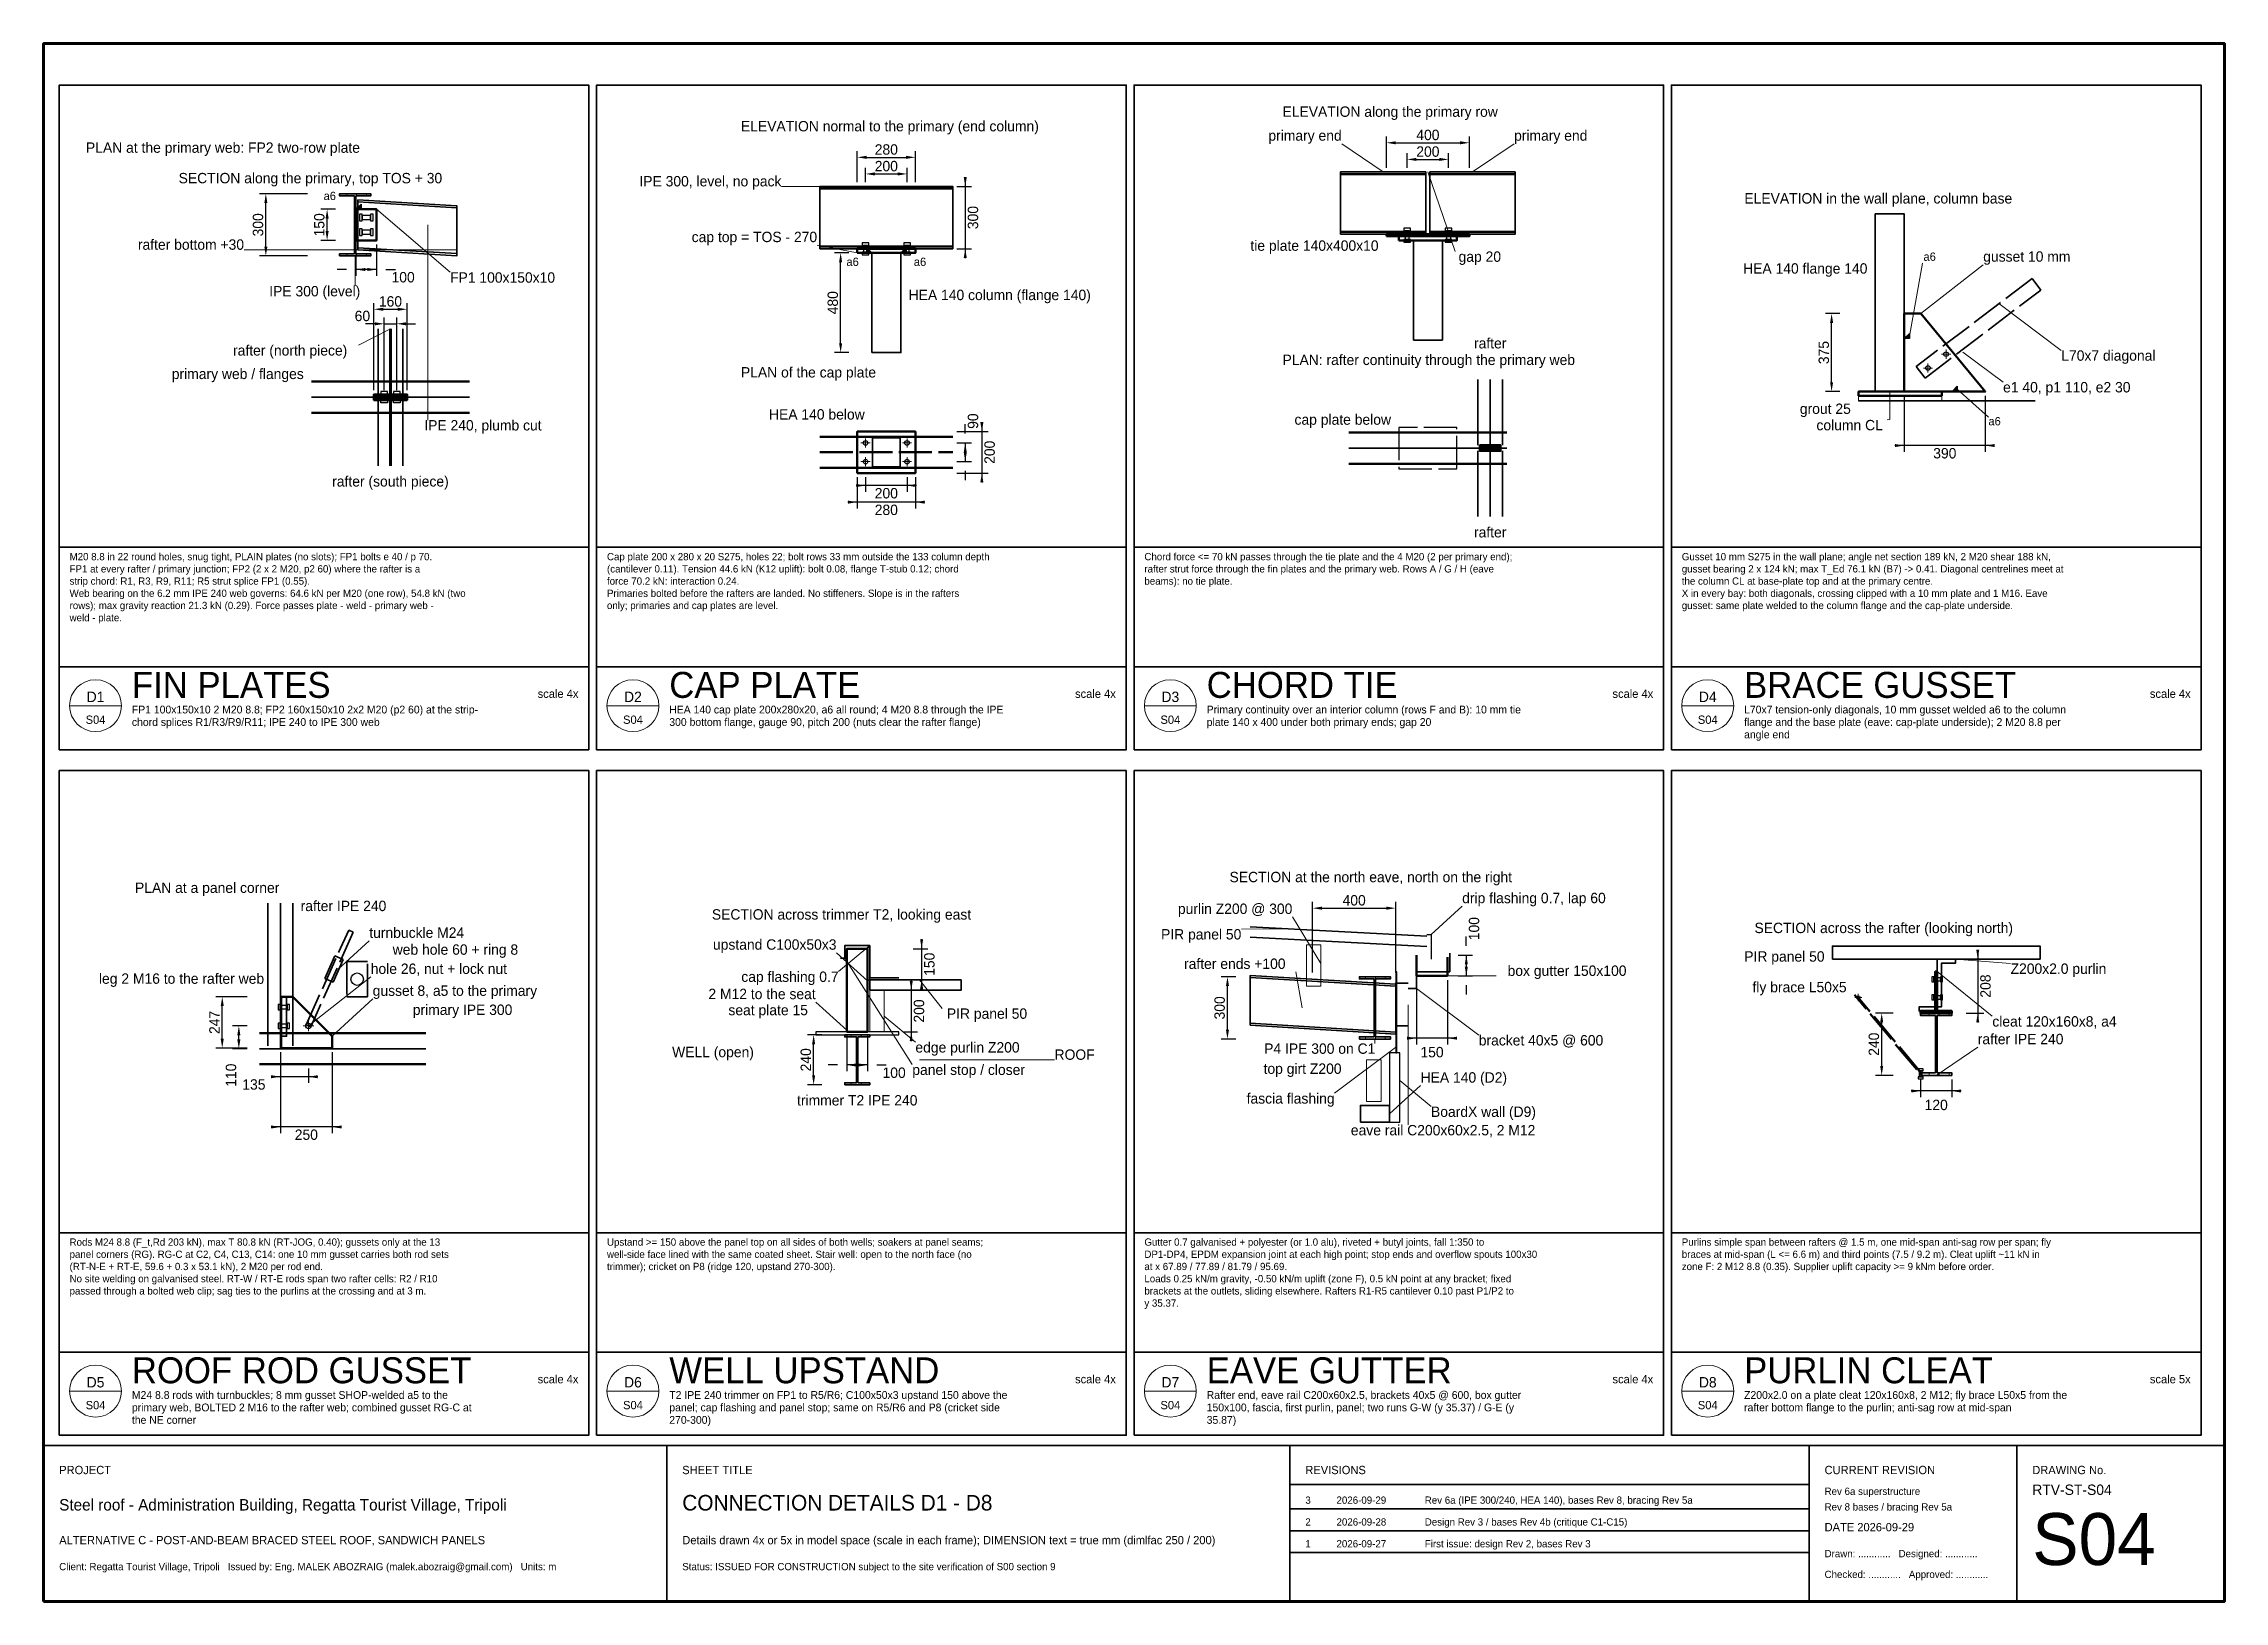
# Model space of a CAD drawing. Header units: metres. Extents: x 10 to 452, y 8 to 38.
# Drawn here: x 210 to 252, y 8 to 38 of the extents above; entities that cross this region are included whole.
import ezdxf
from ezdxf.enums import TextEntityAlignment as Align

# ---------------------------------------------------------------- set-up
doc = ezdxf.new("R2010")
doc.units = ezdxf.units.M
doc.header["$LTSCALE"] = 0.5
for name, pattern in [('CENTER', [5.08, 3.175, -0.635, 0.635, -0.635]), ('DASHDOT', [3.556, 2.54, -0.508, 0, -0.508]), ('DASHED', [1.524, 1.27, -0.254])]:
    doc.linetypes.add(name, pattern=pattern)
for name, color, linetype, lineweight in [('S-BRACE', 6, 'DASHED', 35), ('S-COL', 5, 'CONTINUOUS', 35), ('S-DETAIL', 7, 'CONTINUOUS', 25), ('S-DIM', 2, 'CONTINUOUS', 13), ('S-DRAIN', 4, 'DASHDOT', 18), ('S-EXIST', 8, 'CONTINUOUS', 15), ('S-GRID', 9, 'CENTER', 13), ('S-HATCH', 8, 'CONTINUOUS', 9), ('S-LEADER', 7, 'CONTINUOUS', 13), ('S-PRIM', 1, 'CONTINUOUS', 50), ('S-PURL', 4, 'CONTINUOUS', 15), ('S-RAFT', 3, 'CONTINUOUS', 35), ('S-TEXT-DIM', 7, 'CONTINUOUS', 18), ('S-TEXT-NOTE', 7, 'CONTINUOUS', 18), ('S-TITLE', 7, 'CONTINUOUS', 35)]:
    doc.layers.add(name, color=color, linetype=linetype, lineweight=lineweight)
doc.dimstyles.new('S-MM', dxfattribs={"dimtxt": 0.2, "dimasz": 0.18, "dimexe": 0.12, "dimexo": 0.08, "dimgap": 0.05, "dimtad": 1, "dimdec": 0, "dimlfac": 250, "dimtxsty": 'Standard', "dimcen": 2.5, "dimclrd": 2, "dimclre": 2, "dimclrt": 7, "dimazin": 3, "dimtfac": 1, "dimtmove": 0, "dimatfit": 3, "dimlwd": -3})
doc.dimstyles.new('S-MM5', dxfattribs={"dimtxt": 0.2, "dimasz": 0.18, "dimexe": 0.12, "dimexo": 0.08, "dimgap": 0.05, "dimtad": 1, "dimdec": 0, "dimlfac": 200, "dimtxsty": 'Standard', "dimcen": 2.5, "dimclrd": 2, "dimclre": 2, "dimclrt": 7, "dimazin": 3, "dimtfac": 1, "dimtmove": 0, "dimatfit": 3, "dimlwd": -3})

msp = doc.modelspace()

# ---------------------------------------------------------------- texts
at = {"layer": 'S-TEXT-DIM'}
for s, height, p in [('primary end', 0.2, (235, 36.13)), ('IPE 300, level, no pack', 0.2, (224.21, 35.25)), ('a6', 0.16, (215.631, 34.9874)), ('rafter bottom +30', 0.2, (213.86, 34.03)), ('cap top = TOS - 270', 0.2, (224.8973, 34.1771)), ('tie plate 140x400x10', 0.2, (235.71, 34.01)), ('a6', 0.16, (225.7, 33.718)), ('HEA 140 flange 140', 0.2, (245.1254, 33.57)), ('primary web / flanges', 0.2, (215.01, 31.54)), ('HEA 140 below', 0.2, (225.814, 30.76)), ('cap plate below', 0.2, (235.95, 30.66)), ('grout 25', 0.2, (244.8054, 30.868)), ('purlin Z200 @ 300', 0.2, (234.05, 21.2387)), ('upstand C100x50x3', 0.2, (225.27, 20.55)), ('PIR panel 50', 0.2, (233.0673, 20.7469)), ('PIR panel 50', 0.2, (244.3, 20.32)), ('leg 2 M16 to the rafter web', 0.2, (214.247, 19.8938)), ('2 M12 to the seat', 0.2, (224.87, 19.598)), ('cap flashing 0.7', 0.2, (225.31, 19.93)), ('fly brace L50x5', 0.2, (244.725, 19.73)), ('seat plate 15', 0.2, (224.72, 19.288)), ('WELL (open)', 0.2, (223.68, 18.48)), ('top girt Z200', 0.2, (234.997, 18.1594)), ('fascia flashing', 0.2, (234.864, 17.586))]:
    msp.add_text(s, height=height, dxfattribs=at).set_placement(p, align=Align.RIGHT)
for s, height, p in [('primary end', 0.2, (238.32, 36.13)), ('a6', 0.16, (226.76, 33.718)), ('gusset 10 mm', 0.2, (247.3554, 33.8)), ('FP1 100x150x10', 0.2, (217.8282, 33.3958)), ('HEA 140 column (flange 140)', 0.2, (226.66, 33.06)), ('L70x7 diagonal', 0.2, (248.8583, 31.8931)), ('e1 40, p1 110, e2 30', 0.2, (247.738, 31.2828)), ('a6', 0.16, (247.4554, 30.648)), ('rafter IPE 240', 0.2, (214.95, 21.2938)), ('drip flashing 0.7, lap 60', 0.2, (237.32, 21.446)), ('turnbuckle M24', 0.2, (216.2719, 20.7785)), ('web hole 60 + ring 8', 0.2, (216.723, 20.4532)), ('hole 26, nut + lock nut', 0.2, (216.3, 20.0838)), ('Z200x2.0 purlin', 0.2, (247.8825, 20.0853)), ('gusset 8, a5 to the primary', 0.2, (216.3378, 19.6616)), ('primary IPE 300', 0.2, (217.11, 19.2938)), ('bracket 40x5 @ 600', 0.2, (237.64, 18.706)), ('rafter IPE 240', 0.2, (247.25, 18.73)), ('cleat 120x160x8, a4', 0.2, (247.5307, 19.0693)), ('edge purlin Z200', 0.2, (226.79, 18.57)), ('ROOF', 0.2, (229.47, 18.43)), ('panel stop / closer', 0.2, (226.73, 18.1383)), ('HEA 140 (D2)', 0.2, (236.52, 17.99)), ('BoardX wall (D9)', 0.2, (236.72, 17.33))]:
    msp.add_text(s, height=height, dxfattribs=at).set_placement(p)
for s, height, p in [('gap 20', 0.2, (237.66, 33.7979)), ('a6', 0.16, (246.3236, 33.8169)), ('IPE 300 (level)', 0.2, (215.2222, 33.1322)), ('rafter', 0.2, (237.86, 32.13)), ('rafter (north piece)', 0.2, (214.7481, 31.9924)), ('IPE 240, plumb cut', 0.2, (218.4612, 30.5497)), ('column CL', 0.2, (244.7826, 30.5529)), ('rafter (south piece)', 0.2, (216.68, 29.47)), ('rafter', 0.2, (237.86, 28.49)), ('D1', 0.2, (211, 25.32)), ('D2', 0.2, (221.35, 25.32)), ('D3', 0.2, (231.7, 25.32)), ('D4', 0.2, (242.05, 25.32)), ('S04', 0.16, (211, 24.9)), ('S04', 0.16, (221.35, 24.9)), ('S04', 0.16, (231.7, 24.9)), ('S04', 0.16, (242.05, 24.9)), ('rafter ends +100', 0.2, (232.941, 20.18)), ('box gutter 150x100', 0.2, (239.34, 20.046)), ('PIR panel 50', 0.2, (228.169, 19.22)), ('P4 IPE 300 on C1', 0.2, (234.5775, 18.5453)), ('trimmer T2 IPE 240', 0.2, (225.67, 17.55)), ('eave rail C200x60x2.5, 2 M12', 0.2, (236.9529, 16.9746)), ('D5', 0.2, (211, 12.12)), ('D6', 0.2, (221.35, 12.12)), ('D7', 0.2, (231.7, 12.12)), ('D8', 0.2, (242.05, 12.12)), ('S04', 0.16, (211, 11.7)), ('S04', 0.16, (221.35, 11.7)), ('S04', 0.16, (231.7, 11.7)), ('S04', 0.16, (242.05, 11.7))]:
    msp.add_text(s, height=height, dxfattribs=at).set_placement(p, align=Align.CENTER)
at = {"layer": 'S-TEXT-NOTE'}
for s, height, p in [('ELEVATION along the primary row', 0.2, (233.86, 36.59)), ('ELEVATION normal to the primary (end column)', 0.2, (223.43, 36.31)), ('SECTION along the primary, top TOS + 30', 0.2, (212.6, 35.31)), ('ELEVATION in the wall plane, column base', 0.2, (242.7554, 34.92)), ('PLAN: rafter continuity through the primary web', 0.2, (233.86, 31.81)), ('PLAN of the cap plate', 0.2, (223.43, 31.57)), ('M20 8.8 in 22 round holes, snug tight, PLAIN plates (no slots); FP1 bolts e 40 / p 70.', 0.14, (210.5, 28.05)), ('Cap plate 200 x 280 x 20 S275, holes 22; bolt rows 33 mm outside the 133 column depth', 0.14, (220.85, 28.05)), ('Chord force <= 70 kN passes through the tie plate and the 4 M20 (2 per primary end);', 0.14, (231.2, 28.05)), ('Gusset 10 mm S275 in the wall plane; angle net section 189 kN, 2 M20 shear 188 kN,', 0.14, (241.55, 28.05)), ('strip chord: R1, R3, R9, R11; R5 strut splice FP1 (0.55).', 0.14, (210.5, 27.58)), ('FP1 at every rafter / primary junction; FP2 (2 x 2 M20, p2 60) where the rafter is a', 0.14, (210.5, 27.815)), ('force 70.2 kN: interaction 0.24.', 0.14, (220.85, 27.58)), ('(cantilever 0.11). Tension 44.6 kN (K12 uplift): bolt 0.08, flange T-stub 0.12; chord', 0.14, (220.85, 27.815)), ('beams): no tie plate.', 0.14, (231.2, 27.58)), ('rafter strut force through the fin plates and the primary web. Rows A / G / H (eave', 0.14, (231.2, 27.815)), ('the column CL at base-plate top and at the primary centre.', 0.14, (241.55, 27.58)), ('gusset bearing 2 x 124 kN; max T_Ed 76.1 kN (B7) -> 0.41. Diagonal centrelines meet at', 0.14, (241.55, 27.815)), ('Web bearing on the 6.2 mm IPE 240 web governs: 64.6 kN per M20 (one row), 54.8 kN (two', 0.14, (210.5, 27.345)), ('Primaries bolted before the rafters are landed. No stiffeners. Slope is in the rafters', 0.14, (220.85, 27.345)), ('X in every bay: both diagonals, crossing clipped with a 10 mm plate and 1 M16. Eave', 0.14, (241.55, 27.345)), ('weld - plate.', 0.14, (210.5, 26.875)), ('rows); max gravity reaction 21.3 kN (0.29). Force passes plate - weld - primary web -', 0.14, (210.5, 27.11)), ('only; primaries and cap plates are level.', 0.14, (220.85, 27.11)), ('gusset: same plate welded to the column flange and the cap-plate underside.', 0.14, (241.55, 27.11)), ('FIN PLATES', 0.5, (211.7, 25.4)), ('CAP PLATE', 0.5, (222.05, 25.4)), ('CHORD TIE', 0.5, (232.4, 25.4)), ('BRACE GUSSET', 0.5, (242.75, 25.4)), ('FP1 100x150x10 2 M20 8.8; FP2 160x150x10 2x2 M20 (p2 60) at the strip-', 0.15, (211.7, 25.1)), ('HEA 140 cap plate 200x280x20, a6 all round; 4 M20 8.8 through the IPE', 0.15, (222.05, 25.1)), ('Primary continuity over an interior column (rows F and B): 10 mm tie', 0.15, (232.4, 25.1)), ('L70x7 tension-only diagonals, 10 mm gusset welded a6 to the column', 0.15, (242.75, 25.1)), ('chord splices R1/R3/R9/R11; IPE 240 to IPE 300 web', 0.15, (211.7, 24.86)), ('300 bottom flange, gauge 90, pitch 200 (nuts clear the rafter flange)', 0.15, (222.05, 24.86)), ('plate 140 x 400 under both primary ends; gap 20', 0.15, (232.4, 24.86)), ('flange and the base plate (eave: cap-plate underside); 2 M20 8.8 per', 0.15, (242.75, 24.86)), ('angle end', 0.15, (242.75, 24.62)), ('PLAN at a panel corner', 0.2, (211.76, 21.6438)), ('SECTION at the north eave, north on the right', 0.2, (232.84, 21.85)), ('SECTION across trimmer T2, looking east', 0.2, (222.87, 21.13)), ('SECTION across the rafter (looking north)', 0.2, (242.95, 20.87)), ('panel corners (RG). RG-C at C2, C4, C13, C14: one 10 mm gusset carries both rod sets', 0.14, (210.5, 14.615)), ('Rods M24 8.8 (F_t,Rd 203 kN), max T 80.8 kN (RT-JOG, 0.40); gussets only at the 13', 0.14, (210.5, 14.85)), ('well-side face lined with the same coated sheet. Stair well: open to the north face (no', 0.14, (220.85, 14.615)), ('Upstand >= 150 above the panel top on all sides of both wells; soakers at panel seams;', 0.14, (220.85, 14.85)), ('Gutter 0.7 galvanised + polyester (or 1.0 alu), riveted + butyl joints, fall 1:350 to', 0.14, (231.2, 14.85)), ('DP1-DP4, EPDM expansion joint at each high point; stop ends and overflow spouts 100x30', 0.14, (231.2, 14.615)), ('braces at mid-span (L <= 6.6 m) and third points (7.5 / 9.2 m). Cleat uplift ~11 kN in', 0.14, (241.55, 14.615)), ('Purlins simple span between rafters @ 1.5 m, one mid-span anti-sag row per span; fly', 0.14, (241.55, 14.85)), ('(RT-N-E + RT-E, 59.6 + 0.3 x 53.1 kN), 2 M20 per rod end.', 0.14, (210.5, 14.38)), ('No site welding on galvanised steel. RT-W / RT-E rods span two rafter cells: R2 / R10', 0.14, (210.5, 14.145)), ('trimmer); cricket on P8 (ridge 120, upstand 270-300).', 0.14, (220.85, 14.38)), ('at x 67.89 / 77.89 / 81.79 / 95.69.', 0.14, (231.2, 14.38)), ('Loads 0.25 kN/m gravity, -0.50 kN/m uplift (zone F), 0.5 kN point at any bracket; fixed', 0.14, (231.2, 14.145)), ('zone F: 2 M12 8.8 (0.35). Supplier uplift capacity >= 9 kNm before order.', 0.14, (241.55, 14.38)), ('passed through a bolted web clip; sag ties to the purlins at the crossing and at 3 m.', 0.14, (210.5, 13.91)), ('brackets at the outlets, sliding elsewhere. Rafters R1-R5 cantilever 0.10 past P1/P2 to', 0.14, (231.2, 13.91)), ('y 35.37.', 0.14, (231.2, 13.675)), ('ROOF ROD GUSSET', 0.5, (211.7, 12.2)), ('WELL UPSTAND', 0.5, (222.05, 12.2)), ('EAVE GUTTER', 0.5, (232.4, 12.2)), ('PURLIN CLEAT', 0.5, (242.75, 12.2)), ('primary web, BOLTED 2 M16 to the rafter web; combined gusset RG-C at', 0.15, (211.7, 11.66)), ('M24 8.8 rods with turnbuckles; 8 mm gusset SHOP-welded a5 to the', 0.15, (211.7, 11.9)), ('T2 IPE 240 trimmer on FP1 to R5/R6; C100x50x3 upstand 150 above the', 0.15, (222.05, 11.9)), ('panel; cap flashing and panel stop; same on R5/R6 and P8 (cricket side', 0.15, (222.05, 11.66)), ('150x100, fascia, first purlin, panel; two runs G-W (y 35.37) / G-E (y', 0.15, (232.4, 11.66)), ('Rafter end, eave rail C200x60x2.5, brackets 40x5 @ 600, box gutter', 0.15, (232.4, 11.9)), ('Z200x2.0 on a plate cleat 120x160x8, 2 M12; fly brace L50x5 from the', 0.15, (242.75, 11.9)), ('rafter bottom flange to the purlin; anti-sag row at mid-span', 0.15, (242.75, 11.66)), ('the NE corner', 0.15, (211.7, 11.42)), ('270-300)', 0.15, (222.05, 11.42)), ('35.87)', 0.15, (232.4, 11.42)), ('PROJECT', 0.16, (210.3, 10.45)), ('SHEET TITLE', 0.16, (222.3, 10.45)), ('REVISIONS', 0.16, (234.3, 10.45)), ('CURRENT REVISION', 0.16, (244.3, 10.45)), ('DRAWING No.', 0.16, (248.3, 10.45)), ('Rev 6a superstructure', 0.14, (244.3, 10.05)), ('RTV-ST-S04', 0.2, (248.3, 10.05)), ('Steel roof - Administration Building, Regatta Tourist Village, Tripoli', 0.22, (210.3, 9.75)), ('CONNECTION DETAILS D1 - D8', 0.3, (222.3, 9.75)), ('3', 0.14, (234.3, 9.88)), ('2026-09-29', 0.14, (234.9, 9.88)), ('Rev 6a (IPE 300/240, HEA 140), bases Rev 8, bracing Rev 5a', 0.14, (236.6, 9.88)), ('Rev 8 bases / bracing Rev 5a', 0.14, (244.3, 9.75)), ('S04', 1, (248.3, 8.7)), ('ALTERNATIVE C - POST-AND-BEAM BRACED STEEL ROOF, SANDWICH PANELS', 0.16, (210.3, 9.1)), ('Details drawn 4x or 5x in model space (scale in each frame); DIMENSION text = true mm (dimlfac 250 / 200)', 0.16, (222.3, 9.1)), ('2', 0.14, (234.3, 9.46)), ('2026-09-28', 0.14, (234.9, 9.46)), ('Design Rev 3 / bases Rev 4b (critique C1-C15)', 0.14, (236.6, 9.46)), ('DATE 2026-09-29', 0.16, (244.3, 9.35)), ('1', 0.14, (234.3, 9.04)), ('2026-09-27', 0.14, (234.9, 9.04)), ('First issue: design Rev 2, bases Rev 3', 0.14, (236.6, 9.04)), ('Drawn: ............   Designed: ............', 0.14, (244.3, 8.85)), ('Client: Regatta Tourist Village, Tripoli   Issued by: Eng. MALEK ABOZRAIG (malek.abozraig@gmail.com)   Units: m', 0.14, (210.3, 8.6)), ('Status: ISSUED FOR CONSTRUCTION subject to the site verification of S00 section 9', 0.14, (222.3, 8.6)), ('Checked: ............   Approved: ............', 0.14, (244.3, 8.45))]:
    msp.add_text(s, height=height, dxfattribs=at).set_placement(p)
msp.add_text('PLAN at the primary web: FP2 two-row plate', height=0.2, dxfattribs=at).set_placement((213.4541, 35.8976), align=Align.CENTER)
for s, p in [('scale 4x', (220.3, 25.4)), ('scale 4x', (230.65, 25.4)), ('scale 4x', (241, 25.4)), ('scale 4x', (251.35, 25.4)), ('scale 4x', (220.3, 12.2)), ('scale 4x', (230.65, 12.2)), ('scale 4x', (241, 12.2)), ('scale 5x', (251.35, 12.2))]:
    msp.add_text(s, height=0.16, dxfattribs=at).set_placement(p, align=Align.RIGHT)

# ---------------------------------------------------------------- dimensions: what is measured, and where the dimension line sits
at = {"layer": 'S-DIM'}
for base, p1, p2, dimstyle in [((235.86, 36.09), (235.86, 35.53), (237.46, 35.53), 'S-MM'), ((225.67, 35.81), (225.67, 35.25), (226.79, 35.25), 'S-MM'), ((225.83, 35.49), (225.83, 35.25), (226.63, 35.25), 'S-MM'), ((236.26, 35.77), (236.26, 35.53), (237.06, 35.53), 'S-MM'), ((216.36, 32.8842), (216.36, 31.2442), (217, 31.2442), 'S-MM'), ((247.3954, 30.26), (247.3954, 31.3), (245.8354, 31.3), 'S-MM'), ((226.79, 29.17), (226.79, 29.73), (225.67, 29.73), 'S-MM'), ((226.63, 29.49), (226.63, 29.73), (225.83, 29.73), 'S-MM'), ((234.44, 21.35), (234.44, 20.03), (236.04, 20.03), 'S-MM'), ((237.04, 18.846), (237.04, 20.046), (236.44, 20.046), 'S-MM'), ((215.56, 17.1362), (215.56, 18.6562), (214.56, 18.6562), 'S-MM'), ((246.75, 17.83), (246.75, 18.13), (246.15, 18.13), 'S-MM5')]:
    msp.add_linear_dim(base=base, p1=p1, p2=p2, dimstyle=dimstyle, override={"dimtxt": 0.2}, dxfattribs=at).render()
for base, p1, p2, dimstyle in [((227.75, 35.25), (227.51, 35.25), (227.51, 34.05), 'S-MM'), ((214.28, 33.91), (215.16, 33.91), (215.16, 35.11), 'S-MM'), ((215.46, 34.21), (215.7, 34.21), (215.7, 34.81), 'S-MM'), ((225.35, 32.05), (225.59, 32.05), (225.59, 33.97), 'S-MM'), ((244.4354, 31.3), (244.6754, 31.3), (244.6754, 32.8), 'S-MM'), ((228.07, 30.53), (227.51, 30.53), (227.51, 29.73), 'S-MM'), ((226.91, 20.57), (226.67, 20.57), (226.67, 19.97), 'S-MM'), ((247.25, 20.37), (246.95, 20.37), (246.95, 19.33), 'S-MM5'), ((226.71, 19.77), (226.47, 19.77), (226.47, 18.97), 'S-MM'), ((232.8, 18.83), (233.04, 18.83), (233.04, 20.03), 'S-MM'), ((213.44, 18.6562), (214, 18.6562), (214, 19.6438), 'S-MM'), ((245.4, 18.13), (245.7, 18.13), (245.7, 19.33), 'S-MM5'), ((224.83, 17.95), (225.07, 17.95), (225.07, 18.91), 'S-MM')]:
    msp.add_linear_dim(base=base, p1=p1, p2=p2, angle=90, dimstyle=dimstyle, override={"dimtxt": 0.2}, dxfattribs=at).render()
for base, p1, p2, location in [((216.414, 33.65), (216.414, 34.21), (216.014, 34.21), (216.924, 33.5)), ((216.56, 32.6042), (216.56, 31.2442), (216.8, 31.2442), (216.14, 32.7542)), ((225.87, 18.33), (225.87, 18.97), (225.47, 18.97), (226.38, 18.18)), ((215.1, 18.1038), (215.1, 18.3438), (214.56, 18.3438), (214.05, 17.9538))]:
    msp.add_linear_dim(base=base, p1=p1, p2=p2, location=location, dimstyle='S-MM', override={"dimtxt": 0.2, "dimtmove": 2}, dxfattribs=at).render()
for base, p1, p2, location in [((227.75, 30.31), (227.51, 30.31), (227.51, 29.95), (227.9, 30.73)), ((237.4, 20.446), (237.16, 20.446), (237.16, 20.046), (237.55, 20.956)), ((213.76, 18.6438), (214, 18.6438), (214, 19.0838), (213.61, 18.1338))]:
    msp.add_linear_dim(base=base, p1=p1, p2=p2, angle=90, location=location, dimstyle='S-MM', override={"dimtxt": 0.2, "dimtmove": 2}, dxfattribs=at).render()

# ---------------------------------------------------------------- hatches: boundary and pattern name
at = {"layer": 'S-HATCH'}
h = msp.add_hatch(dxfattribs=at)
h.set_pattern_fill('ANSI31', scale=0.06, angle=45)
h.paths.add_polyline_path([(215.7, 33.91), (216.3, 33.91), (216.3, 33.9528), (216.0142, 33.9528), (216.0142, 35.0672), (216.3, 35.0672), (216.3, 35.11), (215.7, 35.11), (215.7, 35.0672), (215.9858, 35.0672), (215.9858, 33.9528), (215.7, 33.9528)])
h = msp.add_hatch(color=7, dxfattribs=at)
h.dxf.hatch_style = 1
h.paths.add_polyline_path([(216.014, 34.81), (216.114, 34.91), (216.114, 34.81)])
h = msp.add_hatch(color=7, dxfattribs=at)
h.dxf.hatch_style = 1
h.paths.add_polyline_path([(225.95, 33.97), (225.85, 34.07), (225.85, 33.97)])
h = msp.add_hatch(color=7, dxfattribs=at)
h.dxf.hatch_style = 1
h.paths.add_polyline_path([(226.51, 33.97), (226.61, 34.07), (226.61, 33.97)])
h = msp.add_hatch(color=7, dxfattribs=at)
h.dxf.hatch_style = 1
h.paths.add_polyline_path([(245.8354, 32.32), (245.9354, 32.42), (245.9354, 32.32)])
h = msp.add_hatch(color=7, dxfattribs=at)
h.dxf.hatch_style = 1
h.paths.add_polyline_path([(246.7554, 31.3), (246.8554, 31.4), (246.8554, 31.3)])
h = msp.add_hatch(dxfattribs=at)
h.set_pattern_fill('ANSI31', scale=0.06, angle=45)
h.paths.add_polyline_path([(235.34, 18.83), (235.94, 18.83), (235.94, 18.8728), (235.6542, 18.8728), (235.6542, 19.9872), (235.94, 19.9872), (235.94, 20.03), (235.34, 20.03), (235.34, 19.9872), (235.6258, 19.9872), (235.6258, 18.8728), (235.34, 18.8728)])
h = msp.add_hatch(dxfattribs=at)
h.set_pattern_fill('ANSI31', scale=0.06, angle=45)
h.paths.add_polyline_path([(246.15, 18.13), (246.75, 18.13), (246.75, 18.179), (246.4655, 18.179), (246.4655, 19.281), (246.75, 19.281), (246.75, 19.33), (246.15, 19.33), (246.15, 19.281), (246.4345, 19.281), (246.4345, 18.179), (246.15, 18.179)])
h = msp.add_hatch(dxfattribs=at)
h.set_pattern_fill('ANSI31', scale=0.06, angle=45)
h.paths.add_polyline_path([(225.43, 17.95), (225.91, 17.95), (225.91, 17.9892), (225.6824, 17.9892), (225.6824, 18.8708), (225.91, 18.8708), (225.91, 18.91), (225.43, 18.91), (225.43, 18.8708), (225.6576, 18.8708), (225.6576, 17.9892), (225.43, 17.9892)])

# ---------------------------------------------------------------- linework, layer by layer
at = {"layer": 'S-BRACE', "lineweight": 50}
for p, q in [((246.075, 18.24), (244.875, 19.68)), ((246.15, 18.19), (244.95, 19.63))]:
    msp.add_line(p, q, dxfattribs=at)
at = {"layer": 'S-BRACE', "lineweight": 35}
for points in [[(246.2354, 31.56), (248.4646, 33.2542), (248.2952, 33.4772), (246.0659, 31.7829)], [(215.0562, 19.1035), (215.8757, 20.9279), (215.9632, 20.8886), (215.1438, 19.0641)], [(215.4131, 19.9956), (215.6097, 20.4334), (215.7703, 20.3613), (215.5736, 19.9235)]]:
    msp.add_lwpolyline(points, close=True, dxfattribs=at)
at = {"layer": 'S-COL', "lineweight": 35}
for points in [[(245.2754, 31.3), (245.8354, 31.3), (245.8354, 34.72), (245.2754, 34.72)], [(236.38, 32.29), (236.94, 32.29), (236.94, 34.21), (236.38, 34.21)], [(225.95, 32.05), (226.51, 32.05), (226.51, 33.97), (225.95, 33.97)], [(235.36, 17.23), (235.92, 17.23), (235.92, 17.55), (235.36, 17.55)]]:
    msp.add_lwpolyline(points, close=True, dxfattribs=at)
at = {"layer": 'S-COL', "lineweight": 50}
msp.add_lwpolyline([(244.9554, 31.22), (246.5554, 31.22), (246.5554, 31.3), (244.9554, 31.3)], close=True, dxfattribs=at)
at = {"layer": 'S-COL', "linetype": 'DASHED'}
msp.add_lwpolyline([(225.964, 29.85), (226.496, 29.85), (226.496, 30.41), (225.964, 30.41)], close=True, dxfattribs=at)
at = {"layer": 'S-DETAIL', "lineweight": 35}
for p, q in [((233.24, 20.9899), (236.64, 20.8101)), ((233.24, 20.7899), (236.64, 20.6101))]:
    msp.add_line(p, q, dxfattribs=at)
at = {"layer": 'S-DETAIL'}
for points in [[(216.014, 34.81), (216.114, 34.91), (216.114, 34.81)], [(216.082, 34.586), (216.134, 34.586), (216.134, 34.714), (216.082, 34.714)], [(216.134, 34.61), (216.294, 34.61), (216.294, 34.69), (216.134, 34.69)], [(216.294, 34.586), (216.346, 34.586), (216.346, 34.714), (216.294, 34.714)], [(236.196, 34.394), (236.324, 34.394), (236.324, 34.446), (236.196, 34.446)], [(236.996, 34.394), (237.124, 34.394), (237.124, 34.446), (236.996, 34.446)], [(216.082, 34.306), (216.134, 34.306), (216.134, 34.434), (216.082, 34.434)], [(216.134, 34.33), (216.294, 34.33), (216.294, 34.41), (216.134, 34.41)], [(216.294, 34.306), (216.346, 34.306), (216.346, 34.434), (216.294, 34.434)], [(225.766, 34.114), (225.894, 34.114), (225.894, 34.166), (225.766, 34.166)], [(225.79, 33.986), (225.87, 33.986), (225.87, 34.114), (225.79, 34.114)], [(225.95, 33.97), (225.85, 34.07), (225.85, 33.97)], [(226.51, 33.97), (226.61, 34.07), (226.61, 33.97)], [(226.566, 34.114), (226.694, 34.114), (226.694, 34.166), (226.566, 34.166)], [(226.59, 33.986), (226.67, 33.986), (226.67, 34.114), (226.59, 34.114)], [(236.196, 34.174), (236.324, 34.174), (236.324, 34.226), (236.196, 34.226)], [(236.22, 34.226), (236.3, 34.226), (236.3, 34.394), (236.22, 34.394)], [(236.996, 34.174), (237.124, 34.174), (237.124, 34.226), (236.996, 34.226)], [(237.02, 34.226), (237.1, 34.226), (237.1, 34.394), (237.02, 34.394)], [(225.766, 33.934), (225.894, 33.934), (225.894, 33.986), (225.766, 33.986)], [(226.566, 33.934), (226.694, 33.934), (226.694, 33.986), (226.566, 33.986)], [(245.8354, 32.32), (245.9354, 32.42), (245.9354, 32.32)], [(216.496, 31.2442), (216.624, 31.2442), (216.624, 31.298), (216.496, 31.298)], [(216.496, 31.1758), (216.624, 31.1758), (216.624, 31.226), (216.496, 31.226)], [(216.496, 31.2042), (216.624, 31.2042), (216.624, 31.154), (216.496, 31.154)], [(216.496, 31.1358), (216.624, 31.1358), (216.624, 31.082), (216.496, 31.082)], [(216.736, 31.2442), (216.864, 31.2442), (216.864, 31.298), (216.736, 31.298)], [(216.736, 31.1758), (216.864, 31.1758), (216.864, 31.226), (216.736, 31.226)], [(216.736, 31.2042), (216.864, 31.2042), (216.864, 31.154), (216.736, 31.154)], [(216.736, 31.1358), (216.864, 31.1358), (216.864, 31.082), (216.736, 31.082)], [(246.7554, 31.3), (246.8554, 31.4), (246.8554, 31.3)], [(225.87, 19.97), (225.91, 19.97), (225.91, 20.59), (225.87, 20.59)], [(236.04, 18.566), (236.064, 18.566), (236.064, 20.126), (236.04, 20.126)], [(246.366, 19.932), (246.405, 19.932), (246.405, 20.028), (246.366, 20.028)], [(246.405, 19.95), (246.535, 19.95), (246.535, 20.01), (246.405, 20.01)], [(246.535, 19.932), (246.574, 19.932), (246.574, 20.028), (246.535, 20.028)], [(214.5144, 19.3926), (214.556, 19.3926), (214.556, 19.495), (214.5144, 19.495)], [(214.556, 19.4118), (214.692, 19.4118), (214.692, 19.4758), (214.556, 19.4758)], [(214.692, 19.3926), (214.7336, 19.3926), (214.7336, 19.495), (214.692, 19.495)], [(246.366, 19.582), (246.405, 19.582), (246.405, 19.678), (246.366, 19.678)], [(246.405, 19.6), (246.535, 19.6), (246.535, 19.66), (246.405, 19.66)], [(246.535, 19.582), (246.574, 19.582), (246.574, 19.678), (246.535, 19.678)], [(214.5144, 19.0326), (214.556, 19.0326), (214.556, 19.135), (214.5144, 19.135)], [(214.556, 19.0518), (214.692, 19.0518), (214.692, 19.1158), (214.556, 19.1158)], [(214.692, 19.0326), (214.7336, 19.0326), (214.7336, 19.135), (214.692, 19.135)], [(224.87, 18.91), (226.47, 18.91), (226.47, 18.97), (224.87, 18.97)], [(235.92, 17.23), (236.12, 17.23), (236.12, 18.566), (235.92, 18.566)], [(246.102, 18.215), (246.198, 18.215), (246.198, 18.254), (246.102, 18.254)], [(246.102, 18.066), (246.198, 18.066), (246.198, 18.105), (246.102, 18.105)], [(246.12, 18.105), (246.18, 18.105), (246.18, 18.215), (246.12, 18.215)]]:
    msp.add_lwpolyline(points, close=True, dxfattribs=at)
at = {"layer": 'S-DETAIL', "lineweight": 50}
for points in [[(216.014, 34.21), (216.414, 34.21), (216.414, 34.81), (216.014, 34.81)], [(225.67, 33.97), (226.79, 33.97), (226.79, 34.05), (225.67, 34.05)], [(235.86, 34.29), (237.46, 34.29), (237.46, 34.33), (235.86, 34.33)], [(236.1, 34.21), (237.22, 34.21), (237.22, 34.29), (236.1, 34.29)], [(245.8354, 31.3), (245.8354, 32.8), (246.1554, 32.8), (247.3954, 31.3)], [(216.36, 31.2042), (217, 31.2042), (217, 31.2442), (216.36, 31.2442)], [(216.36, 31.1758), (217, 31.1758), (217, 31.1358), (216.36, 31.1358)], [(225.67, 29.73), (226.79, 29.73), (226.79, 30.53), (225.67, 30.53)], [(237.66, 30.2242), (238.06, 30.2242), (238.06, 30.2642), (237.66, 30.2642)], [(237.66, 30.1958), (238.06, 30.1958), (238.06, 30.1558), (237.66, 30.1558)], [(225.47, 18.97), (225.87, 18.97), (225.87, 20.57), (225.47, 20.57)], [(246.43, 19.33), (246.47, 19.33), (246.47, 20.13), (246.43, 20.13)], [(214.5742, 18.6562), (215.56, 18.6562), (215.56, 18.8838), (214.8, 19.6438), (214.5742, 19.6438)], [(246.15, 19.33), (246.75, 19.33), (246.75, 19.37), (246.15, 19.37)]]:
    msp.add_lwpolyline(points, close=True, dxfattribs=at)
at = {"layer": 'S-DETAIL', "linetype": 'DASHED'}
msp.add_lwpolyline([(236.1, 29.81), (237.22, 29.81), (237.22, 30.61), (236.1, 30.61)], close=True, dxfattribs=at)
at = {"layer": 'S-DETAIL', "lineweight": 35}
for points in [[(226.47, 20.01), (225.91, 20.01), (225.91, 20.63), (225.43, 20.63), (225.43, 20.39), (225.35, 20.39)], [(236.28, 19.806), (236.44, 19.806), (236.44, 20.126), (237.08, 20.126), (237.08, 20.486)]]:
    msp.add_lwpolyline(points, dxfattribs=at)
at = {"layer": 'S-DETAIL'}
msp.add_lwpolyline([(236.64, 20.846), (236.72, 20.846), (236.72, 20.366)], dxfattribs=at)
at = {"layer": 'S-DETAIL', "lineweight": 35}
for points in [[(244.45, 20.37), (248.45, 20.37), (248.45, 20.62), (244.45, 20.62)], [(225.91, 19.77), (227.67, 19.77), (227.67, 19.97), (225.91, 19.97)], [(214.5724, 18.8838), (214.68, 18.8838), (214.68, 19.6438), (214.5724, 19.6438)]]:
    msp.add_lwpolyline(points, close=True, dxfattribs=at)
at = {"layer": 'S-DETAIL'}
for centre, radius in [((246.6405, 32.0186), 0.044), ((246.2901, 31.7524), 0.044), ((225.83, 30.31), 0.044), ((226.63, 30.31), 0.044), ((225.83, 29.95), 0.044), ((226.63, 29.95), 0.044), ((216.04, 19.9838), 0.12), ((244.95, 19.63), 0.035), ((215.1, 19.0838), 0.052)]:
    msp.add_circle(centre, radius, dxfattribs=at)
at = {"layer": 'S-DIM'}
for p, q in [((210.5, 25.25), (211.5, 25.25)), ((220.85, 25.25), (221.85, 25.25)), ((231.2, 25.25), (232.2, 25.25)), ((241.55, 25.25), (242.55, 25.25)), ((210.5, 12.05), (211.5, 12.05)), ((220.85, 12.05), (221.85, 12.05)), ((231.2, 12.05), (232.2, 12.05)), ((241.55, 12.05), (242.55, 12.05))]:
    msp.add_line(p, q, dxfattribs=at)
for centre in [(211, 25.25), (221.35, 25.25), (231.7, 25.25), (242.05, 25.25), (211, 12.05), (221.35, 12.05), (231.7, 12.05), (242.05, 12.05)]:
    msp.add_circle(centre, 0.5, dxfattribs=at)
at = {"layer": 'S-DRAIN', "lineweight": 50}
msp.add_lwpolyline([(236.44, 20.446), (236.44, 20.046), (237.04, 20.046), (237.04, 20.406)], dxfattribs=at)
at = {"layer": 'S-EXIST', "lineweight": 35}
msp.add_line((244.9554, 31.12), (248.3554, 31.12), dxfattribs=at)
at = {"layer": 'S-GRID'}
for p, q in [((246.5525, 32.0186), (246.7285, 32.0186)), ((246.6405, 31.9306), (246.6405, 32.1066)), ((246.2021, 31.7524), (246.3781, 31.7524)), ((246.2901, 31.6644), (246.2901, 31.8404)), ((245.5554, 31.3), (245.5554, 30.76)), ((225.742, 30.31), (225.918, 30.31)), ((225.83, 30.222), (225.83, 30.398)), ((226.542, 30.31), (226.718, 30.31)), ((226.63, 30.222), (226.63, 30.398)), ((225.742, 29.95), (225.918, 29.95)), ((225.83, 29.862), (225.83, 30.038)), ((226.542, 29.95), (226.718, 29.95)), ((226.63, 29.862), (226.63, 30.038)), ((244.88, 19.63), (245.02, 19.63)), ((244.95, 19.56), (244.95, 19.7)), ((214.996, 19.0838), (215.204, 19.0838)), ((215.1, 18.9798), (215.1, 19.1878))]:
    msp.add_line(p, q, dxfattribs=at)
at = {"layer": 'S-HATCH'}
msp.add_lwpolyline([(244.9554, 31.12), (246.5554, 31.12), (246.5554, 31.22), (244.9554, 31.22)], close=True, dxfattribs=at)
at = {"layer": 'S-LEADER'}
for p, q in [((235.8, 35.53), (235, 36.0729)), ((237.52, 35.53), (238.32, 36.0729)), ((236.66, 35.53), (237.1836, 33.9979)), ((227.51, 35.25), (224.21, 35.25)), ((216.414, 34.81), (217.8282, 33.5958)), ((217.4, 34.51), (217.4, 30.7497)), ((217.96, 34.03), (213.86, 34.03)), ((225.67, 33.97), (224.8973, 34.12)), ((216, 33.91), (216, 33.3322)), ((245.9354, 32.368), (246.1865, 33.7712)), ((246.1554, 32.8), (247.3554, 33.7429)), ((247.6583, 32.9931), (248.8583, 32.0931)), ((216.68, 32.51), (216.0631, 32.1924)), ((246.9602, 32.0606), (247.738, 31.4828)), ((246.8554, 31.348), (247.4554, 30.808)), ((245.5554, 30.76), (245.5034, 30.7529)), ((234.6, 20.286), (234.05, 21.1816)), ((236.72, 20.846), (237.32, 21.389)), ((215.6719, 20.1785), (216.2719, 20.7214)), ((225.91, 20.63), (225.31, 20.13)), ((233.84, 20.9539), (233.0673, 20.9469)), ((225.87, 19.95), (225.27, 20.4929)), ((225.43, 20.39), (226.73, 18.3383)), ((246.82, 20.37), (247.8825, 20.2853)), ((215.1, 19.0838), (216.3, 20.0267)), ((226.87, 19.97), (227.3082, 19.42)), ((234.24, 19.43), (234.1181, 20.1229)), ((236.44, 19.806), (237.64, 18.906)), ((236.74, 20.046), (237.9734, 20.046)), ((246.47, 20.13), (247.5307, 19.2693)), ((215.56, 18.8838), (216.3378, 19.6046)), ((225.47, 18.998), (224.87, 19.5409)), ((236.28, 19.486), (236.28, 17.1746)), ((226.19, 19.27), (226.79, 18.77)), ((236.064, 18.686), (234.864, 17.786)), ((235.64, 18.83), (235.64, 18.7453)), ((246.45, 18.13), (247.25, 18.6729)), ((226.87, 18.43), (229.47, 18.43)), ((235.92, 17.39), (236.52, 17.9329)), ((236.12, 18.03), (236.72, 17.53))]:
    msp.add_line(p, q, dxfattribs=at)
at = {"layer": 'S-PRIM'}
for p, q in [((234.98, 35.4872), (236.62, 35.4872)), ((236.7, 35.4872), (238.34, 35.4872)), ((224.95, 35.2072), (227.51, 35.2072)), ((224.95, 34.0928), (227.51, 34.0928)), ((234.98, 34.3728), (236.62, 34.3728)), ((236.7, 34.3728), (238.34, 34.3728)), ((215.16, 31.49), (218.2, 31.49)), ((215.16, 30.89), (218.2, 30.89)), ((224.95, 30.43), (227.51, 30.43)), ((235.14, 30.51), (238.18, 30.51)), ((224.95, 29.83), (227.51, 29.83)), ((235.14, 29.91), (238.18, 29.91)), ((214.16, 18.9438), (217.36, 18.9438)), ((214.16, 18.3438), (217.36, 18.3438))]:
    msp.add_line(p, q, dxfattribs=at)
at = {"layer": 'S-PRIM', "lineweight": 35}
for p, q in [((215.16, 31.19), (218.2, 31.19)), ((235.14, 30.21), (238.18, 30.21)), ((214.16, 18.6438), (217.36, 18.6438))]:
    msp.add_line(p, q, dxfattribs=at)
at = {"layer": 'S-PRIM', "linetype": 'DASHED'}
msp.add_line((224.95, 30.13), (227.51, 30.13), dxfattribs=at)
at = {"layer": 'S-PRIM', "lineweight": 35}
for points in [[(234.98, 34.33), (236.62, 34.33), (236.62, 35.53), (234.98, 35.53)], [(236.7, 34.33), (238.34, 34.33), (238.34, 35.53), (236.7, 35.53)], [(215.7, 33.91), (216.3, 33.91), (216.3, 33.9528), (216.0142, 33.9528), (216.0142, 35.0672), (216.3, 35.0672), (216.3, 35.11), (215.7, 35.11), (215.7, 35.0672), (215.9858, 35.0672), (215.9858, 33.9528), (215.7, 33.9528)], [(224.95, 34.05), (227.51, 34.05), (227.51, 35.25), (224.95, 35.25)], [(235.34, 18.83), (235.94, 18.83), (235.94, 18.8728), (235.6542, 18.8728), (235.6542, 19.9872), (235.94, 19.9872), (235.94, 20.03), (235.34, 20.03), (235.34, 19.9872), (235.6258, 19.9872), (235.6258, 18.8728), (235.34, 18.8728)]]:
    msp.add_lwpolyline(points, close=True, dxfattribs=at)
at = {"layer": 'S-PURL', "lineweight": 35}
for p, q in [((236.04, 19.906), (236.28, 19.906)), ((236.04, 19.086), (236.28, 19.086))]:
    msp.add_line(p, q, dxfattribs=at)
at = {"layer": 'S-PURL'}
for points in [[(234.32, 19.846), (234.6, 19.846), (234.6, 20.646), (234.32, 20.646)], [(225.91, 18.97), (226.19, 18.97), (226.19, 19.77), (225.91, 19.77)], [(235.48, 17.63), (235.76, 17.63), (235.76, 18.43), (235.48, 18.43)]]:
    msp.add_lwpolyline(points, close=True, dxfattribs=at)
at = {"layer": 'S-PURL', "lineweight": 35}
for points in [[(246.47, 19.37), (246.47, 20.37), (246.82, 20.37), (246.82, 20.29), (246.55, 20.29), (246.55, 19.45), (246.12, 19.45), (246.12, 19.37)], [(236.04, 19.086), (236.05, 19.086), (236.05, 19.906), (236.04, 19.906)]]:
    msp.add_lwpolyline(points, close=True, dxfattribs=at)
at = {"layer": 'S-RAFT'}
for p, q in [((216.054, 34.9508), (217.96, 34.8366)), ((216.054, 34.0692), (217.96, 33.955)), ((216.44, 31.2442), (216.44, 32.51)), ((216.92, 31.2442), (216.92, 32.51)), ((237.62, 30.2642), (237.62, 31.53)), ((238.1, 30.2642), (238.1, 31.53)), ((216.44, 31.1358), (216.44, 29.87)), ((216.92, 31.1358), (216.92, 29.87)), ((237.62, 30.1558), (237.62, 28.89)), ((238.1, 30.1558), (238.1, 28.89)), ((214.32, 18.698), (214.32, 21.4438)), ((214.8, 18.698), (214.8, 21.4438)), ((233.24, 20.0146), (236.04, 19.8468)), ((233.24, 19.133), (236.04, 18.9652))]:
    msp.add_line(p, q, dxfattribs=at)
at = {"layer": 'S-RAFT', "lineweight": 35}
for p, q in [((216.6676, 31.2442), (216.6676, 32.51)), ((216.6924, 31.2442), (216.6924, 32.51)), ((237.86, 30.2642), (237.86, 31.53)), ((216.6676, 31.1358), (216.6676, 29.87)), ((216.6924, 31.1358), (216.6924, 29.87)), ((237.86, 30.1558), (237.86, 28.89)), ((214.56, 18.6438), (214.56, 21.4438))]:
    msp.add_line(p, q, dxfattribs=at)
for points in [[(216.054, 34.03), (217.96, 33.9158), (217.96, 34.8758), (216.054, 34.99)], [(233.24, 19.0938), (236.04, 18.926), (236.04, 19.886), (233.24, 20.0538)], [(246.15, 18.13), (246.75, 18.13), (246.75, 18.179), (246.4655, 18.179), (246.4655, 19.281), (246.75, 19.281), (246.75, 19.33), (246.15, 19.33), (246.15, 19.281), (246.4345, 19.281), (246.4345, 18.179), (246.15, 18.179)], [(225.43, 17.95), (225.91, 17.95), (225.91, 17.9892), (225.6824, 17.9892), (225.6824, 18.8708), (225.91, 18.8708), (225.91, 18.91), (225.43, 18.91), (225.43, 18.8708), (225.6576, 18.8708), (225.6576, 17.9892), (225.43, 17.9892)]]:
    msp.add_lwpolyline(points, close=True, dxfattribs=at)
at = {"layer": 'S-RAFT', "linetype": 'DASHED'}
msp.add_lwpolyline([(215.84, 19.6438), (216.24, 19.6438), (216.24, 20.3238), (215.84, 20.3238)], close=True, dxfattribs=at)
at = {"layer": 'S-TITLE'}
for p, q in [((210.3, 28.3), (220.5, 28.3)), ((220.65, 28.3), (230.85, 28.3)), ((231, 28.3), (241.2, 28.3)), ((241.35, 28.3), (251.55, 28.3)), ((210.3, 26), (220.5, 26)), ((220.65, 26), (230.85, 26)), ((231, 26), (241.2, 26)), ((241.35, 26), (251.55, 26)), ((210.3, 15.1), (220.5, 15.1)), ((220.65, 15.1), (230.85, 15.1)), ((231, 15.1), (241.2, 15.1)), ((241.35, 15.1), (251.55, 15.1)), ((210.3, 12.8), (220.5, 12.8)), ((220.65, 12.8), (230.85, 12.8)), ((231, 12.8), (241.2, 12.8)), ((241.35, 12.8), (251.55, 12.8)), ((210, 11), (252, 11)), ((222, 8), (222, 11)), ((234, 8), (234, 11)), ((244, 8), (244, 11)), ((248, 8), (248, 11)), ((234, 10.25), (244, 10.25)), ((234, 9.78), (244, 9.78)), ((234, 9.36), (244, 9.36)), ((234, 8.94), (244, 8.94))]:
    msp.add_line(p, q, dxfattribs=at)
at = {"layer": 'S-TITLE', "lineweight": 70}
msp.add_lwpolyline([(210, 8), (252, 8), (252, 38), (210, 38)], close=True, dxfattribs=at)
at = {"layer": 'S-TITLE', "lineweight": 35}
for points in [[(210.3, 24.4), (220.5, 24.4), (220.5, 37.2), (210.3, 37.2)], [(220.65, 24.4), (230.85, 24.4), (230.85, 37.2), (220.65, 37.2)], [(231, 24.4), (241.2, 24.4), (241.2, 37.2), (231, 37.2)], [(241.35, 24.4), (251.55, 24.4), (251.55, 37.2), (241.35, 37.2)], [(210.3, 11.2), (220.5, 11.2), (220.5, 24), (210.3, 24)], [(220.65, 11.2), (230.85, 11.2), (230.85, 24), (220.65, 24)], [(231, 11.2), (241.2, 11.2), (241.2, 24), (231, 24)], [(241.35, 11.2), (251.55, 11.2), (251.55, 24), (241.35, 24)]]:
    msp.add_lwpolyline(points, close=True, dxfattribs=at)

msp.set_redraw_order([(e.dxf.handle, doc.entitydb.next_handle()) for e in msp.query("TEXT MTEXT ATTDEF DIMENSION ARC_DIMENSION")])  # texts and dimensions are drawn at this point

doc.saveas('drawing.dxf')
